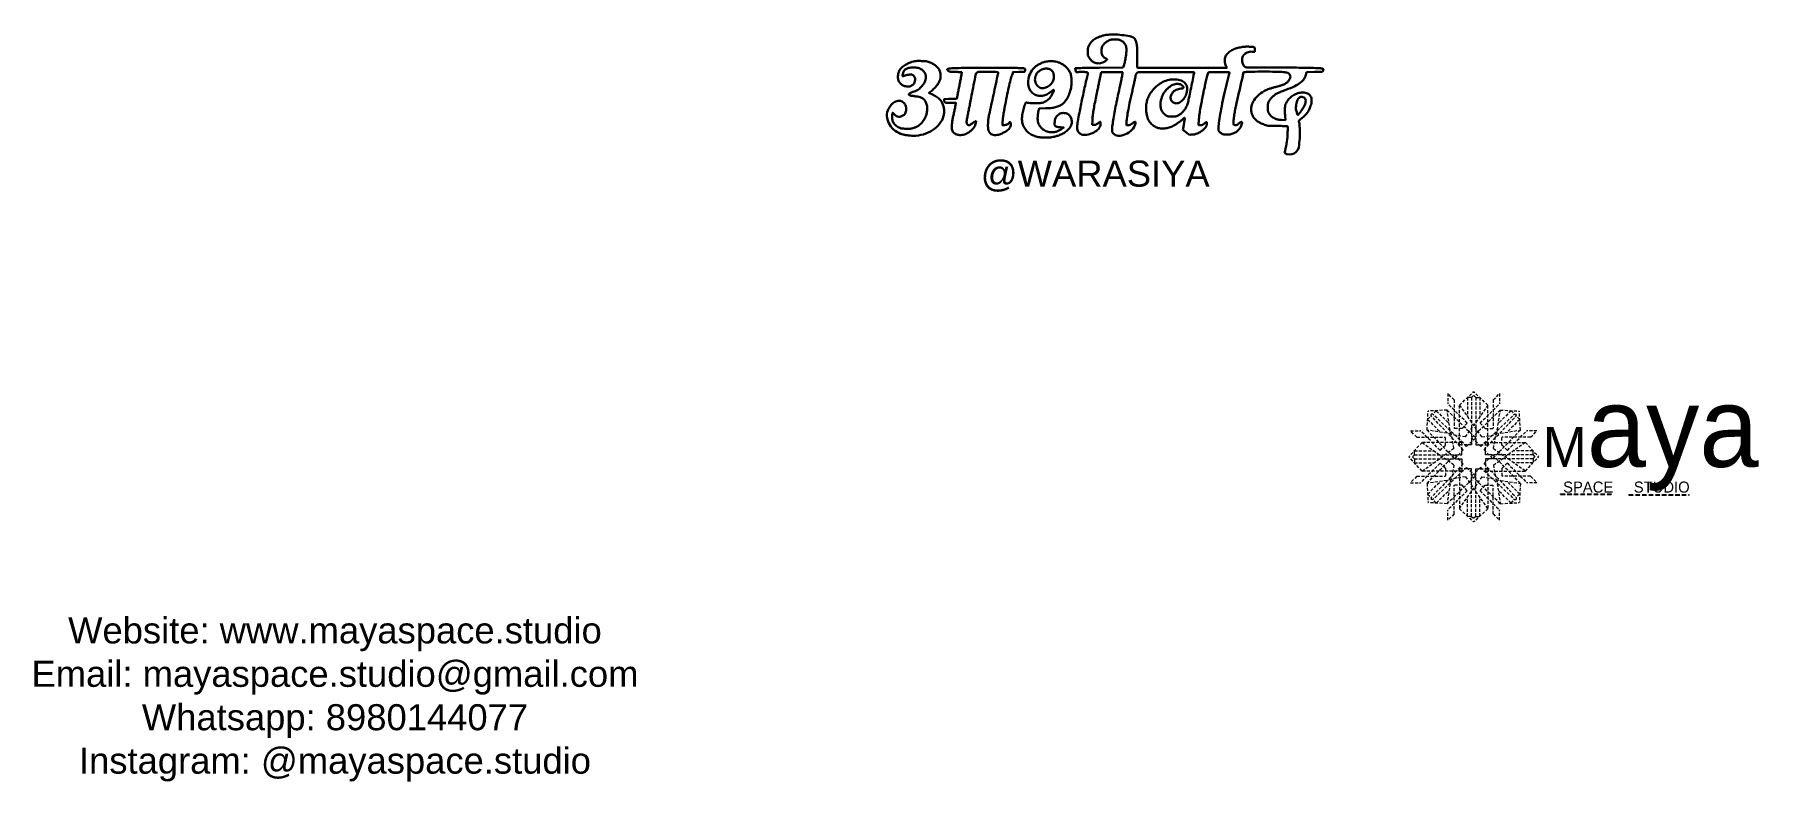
# Model space of a CAD drawing. Header units: millimetres. Extents: x 56222 to 3066687, y -650199 to -121287.
# Drawn here: x 135361 to 135559.6, y -184006.1 to -183920.1 of the extents above; entities that cross this region are included whole.
import ezdxf

# ---------------------------------------------------------------- set-up
doc = ezdxf.new("R2010")
doc.units = ezdxf.units.MM
doc.header["$MEASUREMENT"] = 0
doc.linetypes.add('DASHEDX2', pattern=[1.5, 1, -0.5])
doc.layers.add('Dimension', color=10, linetype='DASHEDX2', lineweight=20)
doc.layers.add('plot boundary', color=26, linetype='Continuous', lineweight=30)
doc.styles.get("Standard").update_dxf_attribs({"font": 'arial.ttf', "height": 6})

msp = doc.modelspace()

# ---------------------------------------------------------------- texts
at = {"layer": 'plot boundary', "lineweight": 30, "char_height": 3, "attachment_point": 1}
for s, insert in [('\\pxqc;{\\C25;\\c2648228;@WARASIYA}', (135399.389, -183934.587)), ('\\pxqc;{\\C25;\\c2648228;Website: www.mayaspace.studio\\PEmail: mayaspace.studio@gmail.com\\PWhatsapp: 8980144077\\PInstagram: @mayaspace.studio}', (135311.794, -183987.207))]:
    msp.add_mtext_dynamic_manual_height_columns(s, width=167.645, gutter_width=30, heights=[0], dxfattribs=dict(at, insert=insert))

# ---------------------------------------------------------------- blocks, each defined once
blk = doc.blocks.new('FSFSF')
at = {"color": 42, "lineweight": 5, "true_color": 0xe0ac11}
for p, q in [((28600.03, 143.51), (28600.03, 140.16)), ((28602.15, 141.41), (28600.03, 143.51)), ((28603.86, 139.69), (28608.58, 144.08)), ((28607.9, 142.22), (28606.58, 142.22)), ((28606.58, 142.22), (28606.58, 135.84)), ((28607.9, 142.22), (28608.58, 142.85)), ((28607.9, 142.22), (28607.9, 126.58)), ((28613.31, 139.69), (28608.58, 144.08)), ((28609.27, 142.22), (28608.59, 142.85)), ((28609.27, 142.22), (28609.27, 126.58)), ((28609.27, 142.22), (28610.59, 142.22)), ((28610.59, 142.22), (28610.59, 135.84)), ((28615.02, 141.41), (28617.14, 143.51)), ((28617.14, 143.51), (28617.14, 140.16)), ((28593.19, 131.45), (28593.54, 137.71)), ((28599.8, 138.06), (28593.54, 137.71)), ((28595.12, 136.69), (28594.53, 136.69)), ((28594.56, 136.12), (28594.56, 136.71)), ((28596.24, 137.86), (28595.12, 136.69)), ((28606.27, 126.08), (28595.12, 136.69)), ((28596.24, 137.86), (28600.47, 133.65)), ((28601.03, 130), (28599.8, 138.06)), ((28599.8, 138.05), (28608.58, 129.56)), ((28606.47, 133.76), (28600.03, 140.16)), ((28602.15, 141.41), (28602.15, 131.95)), ((28603.86, 126.58), (28603.86, 139.69)), ((28603.86, 139.69), (28608.58, 133.02)), ((28613.31, 139.69), (28608.59, 133.02)), ((28617.37, 138.05), (28608.59, 129.56)), ((28610.7, 133.76), (28617.14, 140.16)), ((28610.9, 126.08), (28622.05, 136.69)), ((28613.31, 126.58), (28613.31, 139.69)), ((28615.02, 141.41), (28615.02, 131.95)), ((28616.14, 130), (28617.37, 138.06)), ((28620.93, 137.86), (28616.7, 133.65)), ((28617.37, 138.06), (28623.63, 137.71)), ((28620.93, 137.86), (28622.05, 136.69)), ((28622.05, 136.69), (28622.64, 136.69)), ((28622.62, 136.12), (28622.62, 136.71)), ((28624, 131.45), (28623.65, 137.71)), ((28587.73, 131.22), (28591.08, 131.22)), ((28589.84, 129.1), (28587.73, 131.22)), ((28597.49, 124.78), (28591.08, 131.22)), ((28593.19, 131.45), (28601.69, 122.67)), ((28601.25, 130.22), (28593.19, 131.45)), ((28593.39, 135), (28594.56, 136.12)), ((28593.39, 135), (28597.6, 130.78)), ((28605.17, 124.98), (28594.56, 136.12)), ((28604.75, 131.95), (28602.15, 131.95)), ((28606.47, 133.76), (28604.75, 131.95)), ((28605.86, 129.18), (28608.58, 133.02)), ((28611.31, 129.18), (28608.59, 133.02)), ((28610.7, 133.76), (28612.42, 131.95)), ((28612.02, 124.98), (28622.62, 136.12)), ((28612.42, 131.95), (28615.02, 131.95)), ((28623.99, 131.45), (28615.5, 122.67)), ((28615.94, 130.22), (28624, 131.45)), ((28623.8, 135), (28619.59, 130.78)), ((28619.7, 124.78), (28626.1, 131.22)), ((28623.8, 135), (28622.62, 136.12)), ((28629.45, 131.22), (28626.1, 131.22)), ((28627.34, 129.1), (28629.45, 131.22)), ((28591.56, 127.39), (28587.17, 122.66)), ((28589.84, 129.1), (28599.29, 129.1)), ((28604.66, 127.39), (28591.56, 127.39)), ((28591.56, 127.39), (28598.23, 122.67)), ((28597.49, 124.78), (28599.29, 126.5)), ((28602.07, 125.39), (28598.23, 122.67)), ((28599.29, 126.5), (28599.29, 129.1)), ((28605.86, 129.18), (28601.03, 130)), ((28602.07, 125.39), (28601.25, 130.22)), ((28603.68, 126.54), (28603.68, 127.39)), ((28604.66, 126.54), (28603.68, 126.54)), ((28604.71, 127.57), (28603.86, 127.57)), ((28607.9, 126.58), (28603.86, 126.58)), ((28604.66, 123.35), (28604.66, 127.39)), ((28604.7, 126.58), (28604.71, 127.57)), ((28606.27, 126.08), (28608.58, 128.27)), ((28607.9, 128.92), (28608.58, 129.56)), ((28607.9, 128.92), (28608.58, 128.27)), ((28609.27, 128.92), (28608.59, 129.56)), ((28609.27, 128.92), (28608.59, 128.27)), ((28610.9, 126.08), (28608.59, 128.27)), ((28609.27, 126.58), (28613.31, 126.58)), ((28611.31, 129.18), (28616.14, 130)), ((28612.46, 126.58), (28612.46, 127.57)), ((28612.46, 127.57), (28613.31, 127.57)), ((28612.52, 123.35), (28612.52, 127.39)), ((28612.52, 127.39), (28625.63, 127.39)), ((28612.52, 126.54), (28613.51, 126.54)), ((28613.51, 126.54), (28613.51, 127.39)), ((28615.12, 125.39), (28615.94, 130.22)), ((28615.12, 125.39), (28618.96, 122.67)), ((28627.34, 129.1), (28617.89, 129.1)), ((28617.89, 126.5), (28617.89, 129.1)), ((28619.7, 124.78), (28617.89, 126.5)), ((28625.63, 127.39), (28618.96, 122.67)), ((28625.63, 127.39), (28630.02, 122.66)), ((28591.56, 117.94), (28587.17, 122.66)), ((28589.03, 123.35), (28588.4, 122.67)), ((28589.03, 121.98), (28588.4, 122.65)), ((28589.03, 123.35), (28589.03, 124.67)), ((28589.03, 124.67), (28595.4, 124.67)), ((28589.03, 123.35), (28604.66, 123.35)), ((28589.03, 121.98), (28604.66, 121.98)), ((28589.03, 121.98), (28589.03, 120.66)), ((28589.03, 120.66), (28595.4, 120.66)), ((28597.49, 120.54), (28591.08, 114.11)), ((28591.56, 117.94), (28598.23, 122.65)), ((28593.19, 113.88), (28601.69, 122.65)), ((28605.17, 120.35), (28594.56, 109.2)), ((28597.49, 120.54), (28599.29, 118.83)), ((28602.07, 119.94), (28598.23, 122.65)), ((28602.07, 119.94), (28601.25, 115.1)), ((28602.33, 123.35), (28601.69, 122.67)), ((28602.33, 121.98), (28601.69, 122.65)), ((28602.33, 123.35), (28602.97, 122.67)), ((28602.33, 121.98), (28602.97, 122.65)), ((28605.17, 124.98), (28602.97, 122.67)), ((28605.17, 120.35), (28602.97, 122.65)), ((28604.66, 121.98), (28604.66, 117.94)), ((28612.02, 124.98), (28614.21, 122.67)), ((28612.02, 120.35), (28614.21, 122.65)), ((28612.02, 120.35), (28622.62, 109.2)), ((28628.16, 123.35), (28612.52, 123.35)), ((28612.52, 121.98), (28612.52, 117.94)), ((28628.16, 121.98), (28612.52, 121.98)), ((28614.85, 123.35), (28614.21, 122.67)), ((28614.85, 121.98), (28614.21, 122.65)), ((28614.85, 123.35), (28615.5, 122.67)), ((28614.85, 121.98), (28615.5, 122.65)), ((28615.12, 119.94), (28618.96, 122.65)), ((28615.12, 119.94), (28615.94, 115.1)), ((28623.99, 113.88), (28615.5, 122.65)), ((28619.7, 120.54), (28617.89, 118.83)), ((28625.63, 117.94), (28618.96, 122.65)), ((28619.7, 120.54), (28626.1, 114.11)), ((28628.16, 124.67), (28621.78, 124.67)), ((28628.16, 120.66), (28621.78, 120.66)), ((28625.63, 117.94), (28630.02, 122.66)), ((28628.16, 123.35), (28628.16, 124.67)), ((28628.16, 123.35), (28628.78, 122.67)), ((28628.16, 121.98), (28628.78, 122.65)), ((28628.16, 121.98), (28628.16, 120.66)), ((28589.84, 116.23), (28587.73, 114.11)), ((28587.73, 114.11), (28591.08, 114.11)), ((28589.84, 116.23), (28599.29, 116.23)), ((28604.66, 117.94), (28591.56, 117.94)), ((28601.25, 115.1), (28593.19, 113.87)), ((28593.19, 113.87), (28593.54, 107.62)), ((28593.39, 110.32), (28597.6, 114.55)), ((28606.27, 119.15), (28595.12, 108.54)), ((28599.29, 118.83), (28599.29, 116.23)), ((28599.8, 107.17), (28608.58, 115.67)), ((28601.03, 115.23), (28599.8, 107.17)), ((28605.86, 116.05), (28601.03, 115.23)), ((28604.66, 118.78), (28603.68, 118.78)), ((28603.68, 118.78), (28603.68, 117.94)), ((28607.9, 118.65), (28603.86, 118.65)), ((28603.86, 118.65), (28603.86, 105.54)), ((28604.71, 117.66), (28603.86, 117.66)), ((28604.7, 118.65), (28604.71, 117.66)), ((28605.86, 116.05), (28608.58, 112.21)), ((28606.27, 119.15), (28608.58, 116.96)), ((28607.9, 103.01), (28607.9, 118.65)), ((28607.9, 116.31), (28608.58, 116.96)), ((28607.9, 116.31), (28608.58, 115.67)), ((28610.9, 119.15), (28608.59, 116.96)), ((28609.27, 116.31), (28608.59, 116.96)), ((28609.27, 116.31), (28608.59, 115.67)), ((28611.31, 116.05), (28608.59, 112.21)), ((28617.37, 107.17), (28608.59, 115.67)), ((28609.27, 118.65), (28613.31, 118.65)), ((28609.27, 103.01), (28609.27, 118.65)), ((28610.9, 119.15), (28622.05, 108.54)), ((28611.31, 116.05), (28616.14, 115.23)), ((28612.46, 118.65), (28612.46, 117.66)), ((28612.46, 117.66), (28613.31, 117.66)), ((28612.52, 118.78), (28613.51, 118.78)), ((28612.52, 117.94), (28625.63, 117.94)), ((28613.31, 118.65), (28613.31, 105.54)), ((28613.51, 118.78), (28613.51, 117.94)), ((28615.94, 115.1), (28624, 113.87)), ((28616.14, 115.23), (28617.37, 107.17)), ((28617.89, 118.83), (28617.89, 116.23)), ((28627.34, 116.23), (28617.89, 116.23)), ((28623.8, 110.32), (28619.59, 114.55)), ((28624, 113.87), (28623.65, 107.62)), ((28629.45, 114.11), (28626.1, 114.11)), ((28627.34, 116.23), (28629.45, 114.11)), ((28593.39, 110.32), (28594.56, 109.2)), ((28595.12, 108.54), (28594.53, 108.54)), ((28594.56, 109.2), (28594.56, 108.61)), ((28596.24, 107.37), (28595.12, 108.54)), ((28596.24, 107.37), (28600.47, 111.58)), ((28606.47, 111.47), (28600.03, 105.07)), ((28602.15, 103.82), (28602.15, 113.27)), ((28604.75, 113.27), (28602.15, 113.27)), ((28603.86, 105.54), (28608.58, 112.21)), ((28606.47, 111.47), (28604.75, 113.27)), ((28606.58, 103.01), (28606.58, 109.38)), ((28613.31, 105.54), (28608.59, 112.21)), ((28610.59, 103.01), (28610.59, 109.38)), ((28610.7, 111.47), (28612.42, 113.27)), ((28610.7, 111.47), (28617.14, 105.07)), ((28612.42, 113.27), (28615.02, 113.27)), ((28615.02, 103.82), (28615.02, 113.27)), ((28620.93, 107.37), (28616.7, 111.58)), ((28620.93, 107.37), (28622.05, 108.54)), ((28622.05, 108.54), (28622.64, 108.54)), ((28623.8, 110.32), (28622.62, 109.2)), ((28622.62, 109.2), (28622.62, 108.61)), ((28599.8, 107.17), (28593.54, 107.52)), ((28600.03, 101.71), (28600.03, 105.07)), ((28602.15, 103.82), (28600.03, 101.71)), ((28603.86, 105.54), (28608.58, 101.15)), ((28607.9, 103.01), (28606.58, 103.01)), ((28607.9, 103.01), (28608.58, 102.38)), ((28613.31, 105.54), (28608.58, 101.15)), ((28609.27, 103.01), (28608.59, 102.38)), ((28609.27, 103.01), (28610.59, 103.01)), ((28615.02, 103.82), (28617.14, 101.71)), ((28617.14, 101.71), (28617.14, 105.07)), ((28617.37, 107.17), (28623.63, 107.52))]:
    blk.add_line(p, q, dxfattribs=at)
blk = doc.blocks.new('hgwg')
at = {"layer": 'Dimension', "true_color": 0xd39e00}
h = blk.add_hatch(color=42, dxfattribs=at)
h.dxf.hatch_style = 1
h.paths.add_polyline_path([(27505.71, 45.05), (27494.27, 45.05), (27494.27, 44.9), (27505.71, 44.9)])
h = blk.add_hatch(color=42, dxfattribs=at)
h.dxf.hatch_style = 1
h.paths.add_polyline_path([(27523.3, 44.9), (27509.68, 44.9), (27509.68, 44.75), (27523.3, 44.75)])
at = {"layer": 'Dimension', "color": 42, "true_color": 0xd39e00}
for p, q in [((27494.27, 45.05), (27505.71, 45.05)), ((27494.27, 44.9), (27494.27, 45.05)), ((27494.27, 44.9), (27505.71, 44.9)), ((27505.71, 45.05), (27505.71, 44.9)), ((27509.68, 44.9), (27523.3, 44.9)), ((27509.68, 44.9), (27509.68, 44.75)), ((27509.68, 44.75), (27523.3, 44.75)), ((27523.3, 44.75), (27523.3, 44.9))]:
    blk.add_line(p, q, dxfattribs=at)
at = {"layer": 'Dimension', "color": 42, "true_color": 0xd39e00, "attachment_point": 1}
for s, width, insert, char_height in [('{\\fCinzel|b0|i0|c0|p2;\\H1.5x;M\\fAmsterdam One|b0|i0|c0|p2;\\H2x;aya}', 85.3277, (27490.17, 69.17), 6), ('{\\fCinzel|b0|i0|c0|p0;SPACE     STUDIO}', 66.129, (27494.83, 47.86), 2.5)]:
    blk.add_mtext_dynamic_manual_height_columns(s, width=width, gutter_width=30, heights=[0], dxfattribs=dict(at, insert=insert, char_height=char_height))

# ---------------------------------------------------------------- linework, layer by layer
at = {"color": 25, "lineweight": 30, "true_color": 0xa46828, "transparency": 33554687}
for p, q in [((135501.345, -183922.039), (135501.601, -183922.066)), ((135501.601, -183922.066), (135501.601, -183921.804)), ((135486.439, -183923.871), (135483.693, -183923.893)), ((135486.518, -183923.626), (135486.439, -183923.871)), ((135498.399, -183923.893), (135493.309, -183923.894)), ((135498.278, -183923.687), (135498.399, -183923.893)), ((135483.663, -183925.529), (135483.896, -183924.383)), ((135483.896, -183924.383), (135485.152, -183924.383)), ((135485.152, -183924.383), (135486.407, -183924.383)), ((135486.407, -183924.383), (135486.369, -183924.55)), ((135488.002, -183924.512), (135488.116, -183924.405)), ((135488.116, -183924.405), (135491.363, -183924.391)), ((135496.214, -183924.492), (135496.256, -183924.383)), ((135496.256, -183924.383), (135497.484, -183924.383)), ((135507.524, -183924.573), (135507.571, -183924.385)), ((135507.571, -183924.385), (135508.489, -183924.373)), ((135508.489, -183924.373), (135509.408, -183924.36)), ((135509.408, -183924.36), (135509.465, -183924.196)), ((135482.876, -183930.461), (135482.882, -183929.994)), ((135505.13, -183929.918), (135504.658, -183929.894)), ((135505.091, -183929.455), (135505.13, -183929.918)), ((135483.069, -183930.475), (135482.876, -183930.461)), ((135486.817, -183930.54), (135486.818, -183930.278)), ((135487.017, -183930.517), (135486.817, -183930.54)), ((135502.711, -183930.45), (135503.138, -183930.595)), ((135503.138, -183930.595), (135504.206, -183930.598))]:
    msp.add_line(p, q, dxfattribs=at)
at = {"color": 25, "linetype": 'Continuous', "lineweight": 30, "true_color": 0xa46828, "transparency": 33554687}
msp.add_line((135494.124, -183931.642), (135493.319, -183931.045), dxfattribs=at)
at = {"color": 25, "lineweight": 30, "true_color": 0xa46828, "transparency": 33554687}
for points in [[(135462.418, -183923.137, 0.043859), (135461.779, -183923.331, 0.051703), (135461.22, -183923.626, 0.058426), (135460.799, -183923.985, 0.108122), (135460.571, -183924.371, 0.061138), (135460.477, -183924.85, 0.087182), (135460.52, -183925.28, 0.097584), (135460.7, -183925.635, 0.097339), (135461.001, -183925.895, 0.067265), (135461.335, -183926.03, 0.079761), (135461.674, -183926.061, 0.085565), (135461.986, -183925.985, 0.093625), (135462.244, -183925.81, 0.09954), (135462.399, -183925.578, 0.090008), (135462.46, -183925.296, 0.093227), (135462.417, -183925.019, 0.117473), (135462.276, -183924.801, 0.033862), (135462.191, -183924.73, 0.084561), (135462.118, -183924.694, 0.064706), (135462.027, -183924.679, 0.013953), (135461.866, -183924.679, 0.025158), (135461.742, -183924.688, 0.014872), (135461.595, -183924.711, 0.01486), (135461.449, -183924.743, 0.0246), (135461.328, -183924.779, -0.003451), (135461.225, -183924.815, -0.004949), (135461.133, -183924.845, -0.00275), (135461.055, -183924.869, -0.074457), (135461.034, -183924.873, -0.459081), (135461.006, -183924.84, -0.012844), (135461.043, -183924.632, -0.021077), (135461.095, -183924.421, -0.060928), (135461.155, -183924.284, -0.054786), (135461.253, -183924.152, -0.061963), (135461.374, -183924.05, -0.054751), (135461.529, -183923.972, -0.03118), (135461.73, -183923.911, -0.056056), (135462.285, -183923.845, -0.070213), (135462.798, -183923.914, -0.077708), (135463.23, -183924.111, -0.093936), (135463.549, -183924.421, -0.02658), (135463.624, -183924.541, -0.064741), (135463.662, -183924.637, -0.050576), (135463.679, -183924.754, -0.011398), (135463.684, -183924.954, -0.046606), (135463.655, -183925.259, -0.060288), (135463.571, -183925.526, -0.052632), (135463.414, -183925.791, -0.026075), (135463.165, -183926.093, -0.027437), (135462.95, -183926.304, -0.042828), (135462.74, -183926.458, -0.042386), (135462.506, -183926.575, -0.026197), (135462.214, -183926.674, 0.014133), (135462.036, -183926.73, 0.044136), (135461.921, -183926.781, 0.058237), (135461.835, -183926.842, 0.041864), (135461.755, -183926.929, 0.30681), (135461.75, -183927.003, 0.176401), (135461.822, -183927.063, 0.048098), (135462.019, -183927.114, 0.00717), (135462.426, -183927.17, -0.018926), (135462.872, -183927.243, -0.050436), (135463.179, -183927.339, -0.069076), (135463.401, -183927.472, -0.07274), (135463.575, -183927.659, -0.033129), (135463.706, -183927.879, -0.048378), (135463.788, -183928.09, -0.045211), (135463.832, -183928.323, -0.024673), (135463.846, -183928.613, -0.037807), (135463.815, -183929.008, -0.04546), (135463.725, -183929.369, -0.0426), (135463.565, -183929.727, -0.027569), (135463.324, -183930.111, -0.042948), (135463.13, -183930.34, -0.044307), (135462.901, -183930.53, -0.041243), (135462.628, -183930.688, -0.029322), (135462.3, -183930.82, -0.015626), (135462.085, -183930.885, -0.036943), (135461.921, -183930.916, -0.029232), (135461.732, -183930.926, -0.006805), (135461.414, -183930.921, -0.006686), (135461.11, -183930.908, -0.02776), (135460.928, -183930.887, -0.039999), (135460.784, -183930.85, -0.026859), (135460.626, -183930.787, -0.040269), (135460.384, -183930.65, -0.040465), (135460.168, -183930.476, -0.043055), (135459.997, -183930.283, -0.068172), (135459.89, -183930.09, -0.054768), (135459.84, -183929.9, -0.024569), (135459.814, -183929.642, -0.02458), (135459.813, -183929.382, -0.054016), (135459.844, -183929.187), (135459.875, -183929.07), (135460.088, -183929.283, 0.068653), (135460.323, -183929.461, 0.106359), (135460.565, -183929.535, 0.101607), (135460.824, -183929.505, 0.058442), (135461.11, -183929.372, 0.170597), (135461.368, -183929.055, 0.108981), (135461.429, -183928.579, 0.103306), (135461.283, -183928.1, 0.139196), (135460.966, -183927.779, 0.147793), (135460.567, -183927.689, 0.106555), (135460.126, -183927.818, 0.088008), (135459.709, -183928.15, 0.066598), (135459.383, -183928.637, 0.124081), (135459.212, -183929.435, 0.105755), (135459.423, -183930.273, 0.09794), (135459.98, -183931.001, 0.090873), (135460.787, -183931.486, 0.032504), (135461.091, -183931.578, 0.01622), (135461.486, -183931.657, 0.016134), (135461.896, -183931.712, 0.025161), (135462.253, -183931.73, 0.071796), (135463.417, -183931.562, 0.073599), (135464.475, -183931.072, 0.078778), (135465.287, -183930.334, 0.104266), (135465.737, -183929.445, 0.055236), (135465.8, -183929.024, 0.046685), (135465.776, -183928.574, 0.047071), (135465.669, -183928.141, 0.058882), (135465.488, -183927.768, 0.036352), (135465.327, -183927.554, 0.047393), (135465.15, -183927.385, 0.037017), (135464.911, -183927.224, 0.013161), (135464.547, -183927.03), (135464.058, -183926.784), (135464.272, -183926.616, 0.028344), (135464.643, -183926.286, 0.032402), (135464.958, -183925.93, 0.035321), (135465.196, -183925.573, 0.058735), (135465.337, -183925.24, 0.047802), (135465.386, -183924.979, 0.039089), (135465.39, -183924.695, 0.039841), (135465.35, -183924.421, 0.057335), (135465.269, -183924.19, 0.067542), (135465.066, -183923.886, 0.047975), (135464.767, -183923.606, 0.044742), (135464.396, -183923.369, 0.041075), (135463.977, -183923.195, 0.058829), (135463.715, -183923.143, 0.010363), (135463.213, -183923.114, 0.010873), (135462.708, -183923.106, 0.050188)], [(135466.712, -183923.942, 0.005281), (135466.397, -183923.978, 0.039592), (135466.25, -183924.008, 0.115186), (135466.181, -183924.047, 0.261565), (135466.163, -183924.101, 0.096887), (135466.177, -183924.135, 0.030148), (135466.21, -183924.179, 0.028873), (135466.254, -183924.226, 0.028165), (135466.303, -183924.267, 0.076557), (135466.401, -183924.319, 0.051871), (135466.523, -183924.348, 0.023906), (135466.722, -183924.364, 0.003249), (135467.138, -183924.375, -0.003958), (135467.473, -183924.384, -0.01462), (135467.684, -183924.398, -0.014108), (135467.824, -183924.415, -0.370719), (135467.847, -183924.442, -0.04678), (135467.844, -183924.483, -0.000212), (135467.762, -183924.911, -0.001011), (135467.669, -183925.397, -0.000638), (135467.558, -183925.964, 0.000126), (135467.447, -183926.528, 0.000208), (135467.354, -183927.005, 0.00001), (135467.27, -183927.435, 0.045256), (135467.269, -183927.444, -0.394034), (135467.264, -183927.449, -0.002203), (135467.2, -183927.452, -0.007425), (135467.124, -183927.455, -0.004463), (135467.035, -183927.456, 0.007501), (135466.912, -183927.457, 0.002168), (135466.722, -183927.464, 0.00218), (135466.509, -183927.474, 0.002324), (135466.3, -183927.485), (135465.799, -183927.513), (135465.799, -183927.64, 0.061305), (135465.806, -183927.696, 0.039097), (135465.826, -183927.757, 0.038892), (135465.857, -183927.815, 0.057234), (135465.892, -183927.86, 0.089896), (135465.967, -183927.912, 0.077817), (135466.058, -183927.937, 0.032246), (135466.211, -183927.945, 0.003539), (135466.56, -183927.938), (135467.135, -183927.923), (135467.135, -183928.04, -0.045516), (135467.122, -183928.187, -0.004715), (135467.056, -183928.527, -0.005331), (135466.963, -183928.959, -0.002996), (135466.841, -183929.481, 0.022364), (135466.756, -183929.926, 0.018953), (135466.705, -183930.402, 0.01804), (135466.691, -183930.828, 0.079074), (135466.731, -183931.076, 0.145773), (135466.963, -183931.408, 0.110426), (135467.365, -183931.604, 0.093412), (135467.873, -183931.628, 0.074691), (135468.4, -183931.472, 0.04479), (135468.669, -183931.315, 0.031285), (135468.943, -183931.093, 0.031776), (135469.178, -183930.849, 0.06285), (135469.324, -183930.624, 0.035435), (135469.39, -183930.461, 0.021298), (135469.445, -183930.259, 0.012776), (135469.483, -183930.068, 0.465805), (135469.458, -183930.038, 0.141402), (135469.441, -183930.043, 0.001732), (135469.349, -183930.102, 0.004982), (135469.242, -183930.171, 0.003219), (135469.12, -183930.254, -0.017726), (135468.814, -183930.449, -0.106728), (135468.636, -183930.507, -0.223383), (135468.517, -183930.466, -0.108876), (135468.426, -183930.328, -0.085126), (135468.398, -183930.184, -0.034252), (135468.407, -183929.984, -0.019226), (135468.454, -183929.68, -0.00397), (135468.561, -183929.147, 0.001623), (135468.667, -183928.632, 0.001352), (135468.776, -183928.083, 0.000894), (135468.918, -183927.355, 0.000245), (135469.139, -183926.208, -0.001007), (135469.388, -183924.924, -0.031189), (135469.47, -183924.61, -0.143303), (135469.57, -183924.465, -0.112977), (135469.741, -183924.38, -0.060171), (135469.947, -183924.357, -0.001347), (135470.944, -183924.367, -0.000346), (135472.005, -183924.381, -0.410096), (135472.033, -183924.409, -0.051959), (135472.023, -183924.509, -0.000158), (135471.757, -183925.767, -0.001051), (135471.49, -183927.02, -0.001364), (135471.239, -183928.168, 0.001092), (135470.993, -183929.292, 0.012132), (135470.906, -183929.744, 0.025994), (135470.869, -183930.069, 0.015081), (135470.857, -183930.461, 0.005931), (135470.86, -183930.767, 0.028653), (135470.874, -183930.941, 0.045409), (135470.905, -183931.071, 0.033929), (135470.96, -183931.208, 0.074629), (135471.122, -183931.443, 0.099794), (135471.333, -183931.593, 0.092337), (135471.598, -183931.657, 0.055712), (135471.922, -183931.637, 0.048625), (135472.195, -183931.562, 0.017793), (135472.564, -183931.406, 0.017838), (135472.922, -183931.223, 0.047329), (135473.159, -183931.061, 0.06723), (135473.348, -183930.854, 0.073472), (135473.468, -183930.61, 0.08506), (135473.502, -183930.375, 0.152206), (135473.44, -183930.191, 0.022157), (135473.414, -183930.16, 0.040498), (135473.391, -183930.137, 0.05623), (135473.372, -183930.125, 0.378615), (135473.362, -183930.127, 0.014279), (135473.353, -183930.141, 0.002026), (135473.337, -183930.169, 0.002306), (135473.318, -183930.203, 0.001963), (135473.298, -183930.238, -0.096243), (135473.219, -183930.332, -0.059446), (135473.097, -183930.41, -0.052443), (135472.942, -183930.464, -0.042063), (135472.768, -183930.491), (135472.545, -183930.506), (135472.531, -183930.311, -0.045878), (135472.536, -183930.09, -0.004555), (135472.6, -183929.564, -0.006228), (135472.682, -183928.991, -0.008597), (135472.771, -183928.48, -0.003133), (135473.025, -183927.195, -0.005408), (135473.255, -183926.131, -0.006255), (135473.458, -183925.287, -0.019658), (135473.623, -183924.729), (135473.74, -183924.385), (135474.41, -183924.373), (135475.08, -183924.36), (135475.122, -183924.214, 0.026527), (135475.137, -183924.152, 0.041074), (135475.142, -183924.097, 0.049469), (135475.138, -183924.053, 0.153807), (135475.124, -183924.028, 0.180919), (135474.948, -183923.951, 0.006511), (135474.201, -183923.919, 0.006654), (135473.018, -183923.9, 0.00109), (135470.728, -183923.899, 0.000927), (135469.3, -183923.904, 0.001343), (135468.038, -183923.914, 0.000676), (135466.968, -183923.927, 0.022554)], [(135477.451, -183923.202, 0.042066), (135477.121, -183923.304, 0.028451), (135476.765, -183923.471, 0.028592), (135476.434, -183923.677, 0.04545), (135476.179, -183923.892, 0.085958), (135475.699, -183924.585, 0.088204), (135475.485, -183925.392, 0.095794), (135475.569, -183926.168, 0.125753), (135475.94, -183926.773, 0.051514), (135476.16, -183926.946, 0.057982), (135476.402, -183927.063, 0.055896), (135476.673, -183927.124, 0.042862), (135476.976, -183927.132, 0.03307), (135477.273, -183927.094, 0.052013), (135477.519, -183927.019, 0.044678), (135477.768, -183926.885, 0.017998), (135478.084, -183926.662, -0.002538), (135478.323, -183926.481, -0.052935), (135478.4, -183926.436, -0.466483), (135478.427, -183926.449, -0.121616), (135478.428, -183926.504, -0.049567), (135478.352, -183926.726, -0.020004), (135478.208, -183927.012, -0.020088), (135478.04, -183927.288, -0.045924), (135477.888, -183927.477, -0.042921), (135477.703, -183927.636, -0.037321), (135477.486, -183927.771, -0.035825), (135477.241, -183927.876, -0.032691), (135476.977, -183927.95, -0.048217), (135476.721, -183927.977, -0.007772), (135476.22, -183927.976, -0.008946), (135475.71, -183927.957, -0.027736), (135475.368, -183927.919, 0.027884), (135475.269, -183927.908, 0.167718), (135475.219, -183927.922, 0.130946), (135475.183, -183927.966, 0.014573), (135475.13, -183928.086, 0.029836), (135474.929, -183928.69, 0.032323), (135474.808, -183929.299, 0.035019), (135474.773, -183929.855, 0.066313), (135474.835, -183930.3, 0.063528), (135475.053, -183930.816, 0.07021), (135475.388, -183931.242, 0.066937), (135475.842, -183931.573, 0.05063), (135476.412, -183931.812, 0.018005), (135476.634, -183931.87, 0.028162), (135476.829, -183931.903, 0.02068), (135477.066, -183931.919, 0.005467), (135477.444, -183931.926, 0.00951), (135477.893, -183931.919, 0.026936), (135478.206, -183931.892, 0.028787), (135478.502, -183931.833, 0.012202), (135478.891, -183931.721, 0.03773), (135479.369, -183931.53, 0.041356), (135479.798, -183931.274, 0.04468), (135480.146, -183930.976, 0.068282), (135480.382, -183930.656, 0.08771), (135480.504, -183930.293, 0.083041), (135480.497, -183929.903, 0.084457), (135480.365, -183929.543, 0.095422), (135480.125, -183929.263, 0.087392), (135479.935, -183929.16, 0.055512), (135479.687, -183929.107, 0.0534), (135479.423, -183929.109, 0.063038), (135479.179, -183929.168, 0.071252), (135479.001, -183929.267, 0.043546), (135478.821, -183929.429, 0.043523), (135478.673, -183929.621, 0.070694), (135478.587, -183929.807, 0.047434), (135478.552, -183929.982, 0.019265), (135478.537, -183930.224, 0.014748), (135478.538, -183930.46, 0.139442), (135478.569, -183930.555, 0.11772), (135478.648, -183930.628, 0.054047), (135478.778, -183930.684, 0.039981), (135478.96, -183930.724, 0.018433), (135479.202, -183930.749), (135479.58, -183930.773), (135479.345, -183930.945, -0.026206), (135479.232, -183931.019, -0.013846), (135479.085, -183931.099, -0.013741), (135478.93, -183931.173, -0.020624), (135478.79, -183931.228, -0.015797), (135478.607, -183931.286, -0.034263), (135478.462, -183931.315, -0.033035), (135478.312, -183931.326, -0.013713), (135478.108, -183931.321, -0.038548), (135477.796, -183931.28, -0.052772), (135477.527, -183931.193, -0.051707), (135477.278, -183931.05, -0.035081), (135477.026, -183930.841, -0.039579), (135476.81, -183930.598, -0.06474), (135476.674, -183930.359, -0.063026), (135476.601, -183930.089, -0.035471), (135476.578, -183929.749, -0.015147), (135476.584, -183929.568, -0.009201), (135476.602, -183929.354, -0.009216), (135476.627, -183929.143, -0.016041), (135476.657, -183928.969), (135476.735, -183928.591), (135477.512, -183928.564, 0.018476), (135478.232, -183928.512, 0.043763), (135478.758, -183928.407, 0.055696), (135479.175, -183928.233, 0.053906), (135479.549, -183927.97, 0.076309), (135479.924, -183927.521, 0.046136), (135480.227, -183926.898, 0.043693), (135480.427, -183926.183, 0.046662), (135480.494, -183925.46, 0.035961), (135480.457, -183924.96, 0.053102), (135480.348, -183924.534, 0.056896), (135480.159, -183924.163, 0.050254), (135479.884, -183923.827, 0.045503), (135479.632, -183923.617, 0.030799), (135479.311, -183923.424, 0.030764), (135478.968, -183923.271, 0.044809), (135478.649, -183923.184, 0.029376), (135478.37, -183923.15, 0.01901), (135478.045, -183923.143, 0.019059), (135477.722, -183923.16, 0.030935)], [(135477.944, -183924.05, -0.070621), (135478.171, -183924.186, -0.090328), (135478.33, -183924.369, -0.083564), (135478.422, -183924.609, -0.051762), (135478.451, -183924.91, -0.093711), (135478.36, -183925.372, -0.086531), (135478.105, -183925.784, -0.086075), (135477.724, -183926.088, -0.091361), (135477.271, -183926.237, -0.169911), (135476.744, -183926.13, -0.154231), (135476.373, -183925.713, -0.13549), (135476.28, -183925.112, -0.123842), (135476.503, -183924.525, -0.092761), (135476.782, -183924.252, -0.068297), (135477.171, -183924.061, -0.069829), (135477.588, -183923.986, -0.109211)], [(135507.23, -183927.32, -0.165578), (135507.392, -183927.454, -0.126809), (135507.46, -183927.675, -0.086433), (135507.422, -183927.975, -0.042244), (135507.278, -183928.334, -0.030353), (135507.128, -183928.591, -0.010828), (135506.885, -183928.939, -0.004165), (135506.623, -183929.29, -0.234744), (135506.552, -183929.326, -0.321391), (135506.524, -183929.305, -0.004802), (135506.457, -183929.102, -0.012477), (135506.393, -183928.884, -0.014928), (135506.345, -183928.675, -0.067594), (135506.331, -183928.448, -0.024239), (135506.37, -183928.126, -0.024499), (135506.441, -183927.805, -0.057984), (135506.532, -183927.579, -0.055252), (135506.669, -183927.382, -0.124944), (135506.818, -183927.279, -0.124914), (135506.998, -183927.26, -0.055211)]]:
    msp.add_lwpolyline(points, format="xyb", close=True, dxfattribs=at)
for centre, radius, start, end in [((135484.877, -183922.866), 2.782, 98.21448, 104.48245), ((135485.223, -183925.266), 5.207, 89.1273, 98.21446), ((135485.138, -183930.905), 10.847, 83.87876, 89.12728), ((135485.07, -183931.531), 11.475, 79.25697, 83.87874), ((135487.947, -183922.044), 5.605, 177.57808, 180), ((135488.519, -183922.044), 6.177, 179.99997, 182.18631), ((135483.265, -183921.846), 0.919, 168.35522, 177.57807), ((135483.093, -183921.81), 0.743, 157.74725, 168.3552), ((135484.993, -183922.588), 2.796, 153.78901, 157.74729), ((135484.279, -183922.236), 2, 145.44222, 153.78905), ((135484.284, -183922.24), 2.007, 137.11535, 145.44227), ((135484.255, -183922.213), 1.967, 128.70449, 137.1154), ((135484.161, -183922.096), 1.816, 119.77569, 128.7045), ((135484.342, -183922.411), 2.18, 112.35689, 119.7757), ((135485.442, -183925.087), 5.073, 108.4108, 112.35694), ((135485.48, -183925.2), 5.193, 104.48237, 108.41087), ((135485.137, -183921.914), 1.207, 166.72435, 185.18125), ((135485.852, -183921.849), 1.925, 185.18124, 193.35731), ((135485.018, -183921.886), 1.085, 146.73356, 166.72431), ((135485.145, -183921.969), 1.237, 128.17799, 146.73349), ((135485.564, -183922.501), 1.914, 114.80083, 128.17793), ((135485.918, -183923.269), 2.76, 110.75198, 114.80077), ((135485.242, -183921.485), 0.852, 101.0315, 110.75197), ((135485.286, -183921.711), 1.082, 92.71447, 101.03154), ((135485.524, -183926.726), 6.103, 90.4023, 92.71445), ((135485.53, -183927.585), 6.962, 88.33689, 90.40223), ((135485.705, -183921.558), 0.933, 79.24607, 88.33689), ((135485.756, -183921.291), 0.661, 67.82006, 79.24613), ((135485.154, -183922.767), 2.254, 63.23885, 67.82007), ((135485.579, -183921.925), 1.312, 42.10715, 63.23894), ((135485.861, -183921.67), 0.932, 14.80724, 42.10716), ((135479.348, -183921.421), 7.485, 349.4776, 355.71625), ((135485.158, -183921.856), 1.659, 355.71625, 14.80716), ((135487.006, -183921.327), 1.09, 53.25474, 79.25687), ((135487.292, -183920.944), 0.612, 21.38077, 53.25471), ((135485.796, -183921.53), 2.219, 9.14894, 21.38074), ((135482.875, -183922), 5.178, 1.46364, 9.14894), ((135461.676, -183922.542), 26.384, 359.16463, 1.46372), ((135500.248, -183924.016), 2.508, 127.10459, 133.72957), ((135499.936, -183923.602), 1.989, 119.22266, 127.10459), ((135500.143, -183923.972), 2.413, 108.14427, 119.22259), ((135500.78, -183925.917), 4.459, 101.14833, 108.14426), ((135500.831, -183926.177), 4.724, 94.31085, 101.14833), ((135500.743, -183925.007), 3.551, 85.84225, 94.31084), ((135501.214, -183923.278), 1.245, 99.1594, 114.35165), ((135499.522, -183941.8), 20.388, 84.67108, 85.8422), ((135501.216, -183923.29), 1.258, 84.08311, 99.15945), ((135501.388, -183921.797), 0.299, 60.59764, 84.67103), ((135501.482, -183921.63), 0.106, 8.33074, 60.59761), ((135500.291, -183921.804), 1.31, 359.99998, 8.33078), ((135480.957, -183923.982), 0.0544, 135.0338, 190.85274), ((135485.319, -183923.145), 4.496, 190.85275, 193.24007), ((135480.947, -183923.971), 0.0396, 91.06949, 135.03387), ((135507.779, -185361.196), 1437.515, 91.037686, 91.069543), ((135484.346, -184067.528), 143.635, 90.6815, 91.03765), ((135483.201, -183922.247), 0.855, 182.1863, 191.59105), ((135482.934, -183922.302), 0.583, 191.59102, 203.68683), ((135484.015, -183921.827), 1.763, 203.68681, 208.98573), ((135483.808, -183921.942), 1.527, 208.98566, 228.28116), ((135485.953, -184202.674), 278.79, 90.4646, 90.6814), ((135483.597, -183922.179), 1.209, 228.2811, 251.25984), ((135483.584, -183922.218), 1.168, 251.25978, 274.70445), ((135483.568, -183922.023), 1.364, 274.70437, 295.57503), ((135484.814, -183922.095), 0.858, 193.35728, 208.30971), ((135484.626, -183922.197), 0.645, 208.30962, 225.94908), ((135483.097, -183921.039), 2.454, 295.57503, 300.33219), ((135484.655, -183922.167), 0.687, 225.94899, 242.78241), ((135483.719, -183922.102), 1.223, 300.33221, 308.34348), ((135483.143, -183925.107), 2.62, 60.74296, 62.7824), ((135483.545, -183924.39), 1.798, 58.03822, 60.74291), ((135483.996, -183922.452), 0.777, 308.34347, 317.59309), ((135483.487, -183924.483), 1.907, 55.92317, 58.03825), ((135484.519, -183922.957), 0.0657, 31.71747, 55.92322), ((135484.537, -183922.946), 0.0443, 317.59306, 31.71746), ((135484.686, -183923.034), 1.925, 342.09916, 346.19698), ((135475.141, -183920.689), 11.754, 346.19697, 347.27252), ((135473.726, -183920.369), 13.205, 347.27246, 348.36337), ((135474.086, -183920.444), 12.837, 348.36336, 349.47764), ((135490.587, -183923.616), 2.538, 179.43858, 184.28347), ((135626.97, -183924.952), 138.928, 179.1647, 179.43857), ((135488.297, -183923.787), 0.242, 184.28336, 206.61211), ((135488.12, -183923.876), 0.0437, 206.61208, 285.0731), ((135488.205, -183924.194), 0.286, 90.29029, 105.07315), ((135511.726, -188564.703), 4640.855, 90.272066, 90.290401), ((135492.446, -184504.535), 580.64, 90.10796, 90.272055), ((135493.442, -185033.673), 1109.779, 90.006841, 90.107911), ((135499.703, -183923.043), 1.577, 172.22121, 183.26889), ((135499.741, -183923.04), 1.615, 183.2688, 194.21313), ((135498.951, -183922.94), 0.818, 154.16878, 172.22123), ((135499.106, -183923.201), 0.96, 194.21315, 210.37192), ((135499.032, -183922.979), 0.908, 140.59231, 154.1688), ((135500.08, -183923.84), 2.264, 133.72949, 140.59239), ((135501.41, -183922.973), 1.28, 173.55875, 189.48581), ((135500.844, -183922.909), 0.71, 148.8119, 173.55873), ((135501.442, -183922.968), 1.312, 189.48576, 205.22807), ((135501.027, -183923.02), 0.924, 130.1218, 148.81185), ((135500.984, -183923.183), 0.806, 205.22807, 227.89616), ((135501.178, -183923.2), 1.159, 114.35162, 130.12176), ((135500.595, -183923.614), 0.226, 227.89616, 266.30099), ((135501.295, -183912.792), 11.07, 266.30102, 268.64571), ((135501.966, -183884.392), 39.479, 268.64579, 269.86595), ((135506.352, -182009.246), 1914.63, 269.865982, 269.940925), ((135503.909, -184379.047), 455.173, 89.6494, 89.94092), ((135506.262, -183994.408), 70.527, 88.4934, 89.64939), ((135507.036, -183964.988), 41.096, 87.16913, 88.49334), ((135508.987, -183925.526), 1.586, 73.1667, 87.16907), ((135509.412, -183924.121), 0.119, 52.60252, 73.16676), ((135507.443, -183923.496), 2.14, 340.91344, 343.60163), ((135509.461, -183924.058), 0.0389, 5.42452, 52.60259), ((135509.379, -183924.066), 0.121, 343.60148, 5.42456), ((135484.743, -183923.281), 3.904, 193.24014, 195.965), ((135481.073, -183924.331), 0.0862, 195.96504, 238.28246), ((135481.048, -183924.37), 0.0401, 238.28256, 273.81056), ((135480.893, -183922.037), 2.379, 273.81059, 275.71368), ((135480.938, -183922.486), 1.927, 275.7136, 278.55212), ((135480.762, -183921.315), 3.111, 278.5521, 280.53494), ((135481.653, -183926.107), 1.762, 95.64951, 100.53495), ((135481.62, -183925.772), 1.426, 89.92414, 95.64955), ((135481.619, -183926.077), 1.731, 84.79891, 89.9242), ((135626.12, -183957.861), 147.573, 167.43433, 168.09415), ((135481.432, -183928.136), 3.799, 81.95064, 84.79901), ((135480.841, -183932.312), 8.016, 80.92782, 81.95066), ((135507.315, -183931.38), 25.853, 165.03974, 167.43439), ((135481.316, -183929.339), 5.006, 79.47221, 80.92774), ((135480.928, -183931.43), 7.132, 78.61418, 79.47223), ((135482.319, -183924.521), 0.0849, 58.28251, 78.61415), ((135480.945, -183924.333), 1.442, 345.0398, 348.76003), ((135481.547, -183924.453), 0.829, 348.76005, 354.39315), ((135482.351, -183924.47), 0.0241, 359.366, 58.28262), ((135481.635, -183924.462), 0.74, 354.39309, 359.36604), ((134839.986, -183794.392), 656.9, 348.393331, 348.440772), ((135013.364, -183829.853), 479.933, 348.44079, 348.50083), ((139991.995, -184873.681), 4604.512, 168.121775, 168.136442), ((136213.405, -184078.906), 743.242, 168.065472, 168.121851), ((135974.824, -184028.479), 499.39, 168.00862, 168.06546), ((135498.689, -183927.348), 12.634, 167.2039, 168.00856), ((135408.738, -183908.573), 80.778, 347.03355, 347.47633), ((135435.451, -183914.507), 53.415, 347.47626, 348.07993), ((135447.273, -183917.003), 41.331, 348.07992, 348.72874), ((135479.924, -183923.51), 8.038, 348.72874, 350.91187), ((135488.227, -183924.838), 0.37, 159.79094, 170.9118), ((135488.477, -183924.93), 0.636, 152.38396, 159.79087), ((135488.472, -183924.927), 0.63, 144.95054, 152.38401), ((135488.236, -183924.762), 0.342, 133.21929, 144.95054), ((135492.73, -183928.835), 3.737, 129.05935, 141.20796), ((135492.401, -183928.43), 3.214, 115.45869, 129.05938), ((135492.319, -183928.258), 3.024, 101.40784, 115.45862), ((135494.525, -184657.716), 733.332, 90.109296, 90.247035), ((135493.169, -183928.001), 2.369, 118.22795, 132.81429), ((135492.293, -183928.127), 2.89, 86.87051, 101.40777), ((135492.746, -183927.213), 1.475, 97.42777, 118.22797), ((135492.316, -183927.707), 2.469, 70.77509, 86.87046), ((135492.683, -183926.728), 0.985, 71.21595, 97.42779), ((135492.791, -183926.411), 0.651, 35.45326, 71.21591), ((135493.229, -183978.617), 54.232, 89.18435, 90.10932), ((135492.781, -183926.372), 1.056, 40.40945, 70.77511), ((135492.471, -183926.638), 1.043, 30.82169, 35.45331), ((135492.906, -183926.266), 0.892, 6.70476, 40.40946), ((135492.925, -183999.983), 75.599, 88.74964, 89.1844), ((135259.79, -183877.971), 239.38, 348.31408, 348.5538), ((134085.509, -183640.209), 1437.489, 348.55381, 348.592771), ((135494.574, -183924.437), 0.036, 0.00003, 88.74965), ((135494.205, -183924.437), 0.405, 348.59284, 359.99994), ((135530.892, -183933.866), 35.922, 167.24477, 168.20091), ((135548.452, -183937.841), 53.927, 166.53968, 167.24488), ((135575.238, -183944.252), 81.469, 166.107, 166.5397), ((135497.825, -183925.104), 1.723, 159.18319, 166.107), ((135497.484, -184085.894), 161.512, 89.73119, 90.00002), ((135555.827, -183939.842), 59.17, 166.48255, 167.07728), ((135498.22, -183929.13), 4.746, 86.29918, 89.73117), ((135588.343, -183947.659), 92.613, 166.05732, 166.48245), ((135605.134, -183951.828), 109.913, 165.72905, 166.05724), ((135498.475, -183925.19), 0.798, 76.32218, 86.29909), ((135504.262, -183926.17), 5.829, 162.94667, 165.72904), ((135498.655, -183924.45), 0.0359, 342.94667, 76.32215), ((135364.448, -183894.207), 139.18, 346.64103, 346.96968), ((135465.325, -183917.552), 35.636, 346.96969, 347.87473), ((135472.635, -183919.123), 28.16, 347.87465, 348.70223), ((135499.471, -183924.484), 0.794, 348.70221, 359.57177), ((135500.339, -183924.49), 0.0745, 134.36771, 179.57174), ((135500.371, -183924.523), 0.12, 102.73031, 134.36776), ((135500.525, -183925.205), 0.819, 93.79647, 102.73031), ((135502.247, -183951.153), 26.824, 93.07777, 93.79649), ((135501.736, -183941.649), 17.307, 90.41046, 93.0778), ((135502.48, -184045.507), 121.167, 89.77606, 90.41044), ((135502.359, -184076.45), 152.111, 89.27041, 89.77599), ((136439.501, -187345.815), 3545.359, 105.296784, 105.300222), ((136066.623, -185982.507), 2131.977, 105.291717, 105.296759), ((135504.209, -183931.158), 6.807, 84.44541, 89.27038), ((135502.818, -183920.411), 5.805, 285.29174, 287.05367), ((135502.559, -183919.565), 6.69, 287.05363, 288.63772), ((135502.787, -183920.242), 5.976, 288.63767, 290.22909), ((135504.405, -183924.633), 1.296, 290.22905, 295.17611), ((135504.536, -183927.797), 3.43, 77.77447, 84.44548), ((135504.273, -183924.351), 1.608, 295.17614, 307.26258), ((135499.841, -183912.059), 15.331, 290.33696, 294.6199), ((135504.357, -183924.463), 1.468, 307.26258, 320.20453), ((135505.102, -183925.185), 0.757, 57.31057, 77.77454), ((135504.573, -183924.643), 1.187, 320.2045, 334.54385), ((135505.303, -183924.871), 0.384, 26.14889, 57.31066), ((135505.147, -183924.916), 0.551, 334.54377, 0.00005), ((135505.212, -183924.916), 0.486, 360, 26.14894), ((135504.899, -183923.095), 3.192, 294.61989, 308.33592), ((135505.795, -183924.229), 1.746, 308.33585, 328.17602), ((135505.541, -183924.071), 2.046, 328.17596, 345.79582), ((135629.036, -183958.476), 150.553, 168.09419, 168.7382), ((135528.626, -183936.864), 46.325, 168.22569, 169.31728), ((135310.261, -183891.347), 176.735, 348.22568, 348.34531), ((134892.002, -183805.075), 603.798, 348.345355, 348.393254), ((135525.022, -183936.393), 40.268, 167.82533, 169.18872), ((135369.192, -183902.773), 119.147, 347.82523, 347.91919), ((135260.268, -183879.46), 230.538, 347.9192, 347.9765), ((135263.317, -183880.11), 227.421, 347.97654, 348.03406), ((135382.695, -183905.41), 105.391, 348.03413, 348.13634), ((135518.249, -183934.547), 31.761, 168.0183, 169.88519), ((135560.324, -183943.476), 74.774, 167.03364, 168.0182), ((135493.175, -183928.582), 4.101, 171.57647, 179.80725), ((135491.773, -183928.375), 2.684, 160.26898, 171.5764), ((135491.817, -183928.39), 2.73, 149.07062, 160.26899), ((135493.23, -183929.237), 4.378, 141.20794, 149.07065), ((135492.134, -183927.992), 1.396, 172.91067, 179.86378), ((135495.753, -183928.001), 5.014, 179.86379, 182.54809), ((135492.054, -183927.982), 1.315, 165.69015, 172.9107), ((135494.745, -183928.668), 4.092, 162.59209, 165.69023), ((135493.986, -183928.431), 3.296, 156.15329, 162.5921), ((135493.453, -183928.195), 2.714, 148.70419, 156.15323), ((135493.29, -183928.096), 2.523, 140.96779, 148.70413), ((135493.158, -183927.989), 2.353, 132.81435, 140.96776), ((135492.52, -183927.344), 0.626, 179.13817, 209.9543), ((135492.687, -183927.347), 0.793, 152.39175, 179.13817), ((135492.575, -183927.313), 0.689, 209.95432, 238.62903), ((135493.146, -183927.587), 1.31, 134.0307, 152.39174), ((135492.546, -183927.36), 0.634, 238.62907, 278.48947), ((135492.885, -183927.317), 0.936, 119.85549, 134.0307), ((135493.108, -183927.705), 1.383, 109.28004, 119.85551), ((135492.49, -183926.984), 1.013, 278.48957, 306.55469), ((135493.277, -183928.187), 1.893, 100.34116, 109.28004), ((135493.601, -183929.963), 3.698, 94.92496, 100.34115), ((135492.173, -183926.557), 1.545, 306.55469, 328.54741), ((135493.28, -183926.237), 0.0416, 274.92498, 297.19403), ((135493.191, -183926.064), 0.236, 297.19396, 303.36345), ((135493.165, -183926.025), 0.283, 303.36351, 309.34796), ((135493.151, -183926.007), 0.305, 309.34793, 315.00004), ((135493.216, -183926.194), 0.176, 13.56193, 30.82178), ((135493.313, -183926.169), 0.0764, 315.00003, 343.86717), ((135493.315, -183926.17), 0.0735, 343.86711, 13.56192), ((135491.556, -183926.18), 2.268, 328.54741, 345.0441), ((135491.088, -183927.167), 2.894, 334.76242, 343.76789), ((135492.192, -183926.349), 1.611, 345.04411, 6.7048), ((135486.349, -183925.788), 7.83, 343.76784, 348.05215), ((135285.94, -183883.38), 212.675, 348.05212, 348.31408), ((135798.123, -183983.575), 307.741, 169.60959, 169.76245), ((135598.078, -183946.895), 104.361, 169.26715, 169.60955), ((135560.443, -183939.761), 66.056, 168.82728, 169.26708), ((135536.062, -183934.946), 41.204, 168.20087, 168.82723), ((135536.956, -183936.015), 39.916, 168.4015, 170.22369), ((135557.725, -183940.277), 61.117, 167.07732, 168.40153), ((135990.096, -184032.213), 501.554, 167.9841, 168.0689), ((135530.185, -183934.323), 31.341, 167.34338, 167.98418), ((135531.272, -183934.567), 32.455, 166.71909, 167.34338), ((136048.698, -184056.7), 564.1, 166.64107, 166.71899), ((135503.079, -183928.729), 1.905, 156.55321, 178.71374), ((135503.568, -183928.941), 2.438, 137.27446, 156.55312), ((135504.487, -183929.79), 3.689, 123.13682, 137.27436), ((135504.76, -183930.208), 4.188, 118.95717, 123.13677), ((135504.04, -183928.906), 2.701, 113.15109, 118.95712), ((135504.246, -183929.39), 3.227, 107.92267, 113.15104), ((135504.159, -183928.28), 1.06, 169.30206, 177.58709), ((135503.866, -183928.224), 0.761, 159.03628, 169.30208), ((135505.139, -183928.712), 2.125, 154.26383, 159.03634), ((135504.656, -183928.479), 1.589, 142.50197, 154.26385), ((135505.768, -183934.095), 8.172, 105.31081, 107.92269), ((135505.325, -183928.992), 2.432, 133.95143, 142.50195), ((135846.081, -185177.145), 1296.964, 105.30374, 105.310845), ((135505.41, -183929.08), 2.554, 125.58761, 133.95137), ((136404.462, -187217.725), 3412.563, 105.300275, 105.303712), ((135505.15, -183928.717), 2.107, 115.92426, 125.58753), ((135506.019, -183930.505), 4.095, 113.31413, 115.92419), ((135510.795, -183941.588), 16.164, 112.3736, 113.31416), ((135511.446, -183943.17), 17.874, 111.44136, 112.37367), ((135510.125, -183939.805), 14.259, 110.33695, 111.44137), ((135506.499, -183928.565), 1.429, 154.92247, 166.2907), ((135506.861, -183928.735), 1.828, 136.91374, 154.92246), ((135507.292, -183929.138), 2.419, 122.31373, 136.91377), ((135507.301, -183929.151), 2.434, 107.75934, 122.31373), ((135507.133, -183928.627), 1.884, 90.12095, 107.75927), ((135507.132, -183928.089), 1.346, 66.54625, 90.12086), ((135507.366, -183927.548), 0.756, 30.26065, 66.54623), ((135507.218, -183927.635), 0.928, 358.3088, 30.26074), ((135505.95, -183927.597), 2.196, 341.52079, 358.30885), ((135502.901, -183933.359), 21.942, 168.73823, 171.40717), ((135487.359, -183930.048), 4.477, 173.73581, 179.30524), ((135496.512, -183931.053), 13.685, 171.31432, 173.73578), ((135503.396, -183932.104), 20.649, 169.31727, 171.31432), ((135512.586, -183934.17), 27.633, 170.76968, 172.38173), ((135517.938, -183935.04), 33.056, 169.18878, 170.76966), ((135490.65, -183930.291), 3.832, 172.07238, 179.79728), ((135507.719, -183932.668), 21.066, 169.8852, 172.07246), ((135492.893, -183928.581), 3.82, 179.80727, 190.92286), ((135491.328, -183928.884), 2.225, 190.92286, 207.58234), ((135490.973, -183929.069), 1.825, 207.58232, 226.22547), ((135496.294, -183927.977), 5.556, 182.54809, 184.92875), ((135491.854, -183928.36), 1.099, 184.92867, 192.84059), ((135491.522, -183928.435), 0.759, 192.84049, 202.83502), ((135492.271, -183928.12), 1.571, 202.83497, 208.6339), ((135492.342, -183928.081), 1.652, 208.63393, 215.88309), ((135491.866, -183928.425), 1.065, 215.88319, 225.95388), ((135491.912, -183928.378), 1.131, 225.95399, 235.68132), ((135492.445, -183927.597), 2.077, 235.68142, 241.85435), ((135491.856, -183928.699), 0.827, 241.85445, 250.5258), ((135491.796, -183928.869), 0.647, 250.52588, 260.94835), ((135491.877, -183928.356), 1.166, 260.9484, 268.19367), ((135492.049, -183922.911), 6.614, 268.19368, 270.19899), ((135492.049, -183922.91), 6.615, 270.19903, 272.34114), ((135492.278, -183928.521), 0.998, 272.3412, 280.99768), ((135492.333, -183928.805), 0.71, 280.99769, 291.81717), ((135491.798, -183927.468), 2.15, 291.8172, 296.55374), ((135492.133, -183928.138), 1.401, 296.55374, 302.01162), ((135491.422, -183927), 2.742, 302.0116, 305.31321), ((135490.168, -183926.272), 4.737, 306.41231, 310.61322), ((135491.428, -183927.01), 2.731, 305.31322, 308.61804), ((135492.293, -183928.091), 1.346, 308.61793, 314.22744), ((135491.539, -183927.317), 2.427, 314.22747, 323.98134), ((135495.424, -183932.401), 3.336, 128.31255, 130.61324), ((135494.322, -183931.006), 1.559, 124.24822, 128.31258), ((135494.359, -183931.061), 1.625, 121.24451, 124.24824), ((135480.267, -183927.993), 13.378, 350.85445, 351.81198), ((135491.785, -183927.496), 2.123, 323.98138, 334.76245), ((135460.406, -183925.135), 33.443, 351.81195, 352.14197), ((135493.522, -183929.681), 0.011, 18.84696, 121.2444), ((135493.471, -183929.698), 0.0644, 352.142, 18.84705), ((135567.035, -183937.121), 72.245, 174.1948, 174.63895), ((135519.398, -183932.278), 24.363, 172.91801, 174.19477), ((135502.395, -183930.165), 7.229, 169.7625, 172.91793), ((135528.646, -183934.583), 31.483, 170.22366, 172.1263), ((135520.001, -183931.93), 20.934, 174.13768, 175.66791), ((135510.491, -183930.953), 11.374, 170.95642, 174.13773), ((135512.04, -183931.2), 12.942, 168.06887, 170.95643), ((135502.727, -183928.721), 1.553, 178.71377, 204.54076), ((135502.691, -183928.738), 1.513, 204.54078, 219.64678), ((135503.02, -183928.465), 1.941, 219.64681, 232.18116), ((135503.304, -183928.099), 2.404, 232.18116, 243.35757), ((135509.477, -183928.504), 6.382, 177.58703, 179.78345), ((135509.783, -183928.505), 6.688, 179.78344, 181.78232), ((135504.235, -183928.677), 1.138, 181.78235, 189.19247), ((135503.741, -183928.757), 0.638, 189.19248, 199.81416), ((135503.975, -183928.673), 0.886, 199.81423, 208.11757), ((135504.378, -183928.458), 1.343, 208.11759, 218.12355), ((135504.446, -183928.405), 1.429, 218.12355, 227.67541), ((135504.515, -183928.329), 1.532, 227.67547, 236.88779), ((135504.682, -183928.072), 1.838, 236.88784, 244.92245), ((135504.807, -183927.807), 2.131, 244.9224, 249.8713), ((135504.435, -183928.821), 1.051, 249.8713, 258.26779), ((135504.526, -183928.382), 1.499, 258.26781, 264.98736), ((135505.027, -183922.668), 7.235, 264.98735, 267.07836), ((135508.322, -183928.774), 3.268, 175.63286, 182.36158), ((135518.032, -183928.374), 12.986, 182.36154, 184.77429), ((135506.915, -183928.667), 1.856, 166.29079, 175.63284), ((135506.792, -183930.054), 0.125, 170.00158, 200.81682), ((135506.798, -183930.055), 0.131, 140.24666, 170.00164), ((135507.111, -183930.316), 0.538, 128.41971, 140.24674), ((135512.718, -183937.385), 9.561, 126.96588, 128.4198), ((135504.572, -183926.562), 3.985, 306.96597, 314.01525), ((135505.546, -183927.57), 2.584, 314.01531, 323.76689), ((135505.62, -183927.624), 2.492, 323.76695, 333.71984), ((135504.762, -183927.2), 3.449, 333.71989, 341.52079), ((135482.314, -183930.814), 1.188, 175.00578, 192.40236), ((135491.199, -183931.591), 10.108, 171.40718, 175.00574), ((135481.673, -183930.955), 0.532, 192.40233, 221.63211), ((135481.974, -183930.688), 0.934, 221.63209, 240.81972), ((135481.978, -183930.681), 0.943, 240.81973, 273.96492), ((135481.867, -183929.085), 2.542, 273.96494, 289.7759), ((135481.829, -183928.978), 2.656, 289.77594, 305.2972), ((135483.124, -183929.706), 0.771, 265.8859, 274.30665), ((135483.16, -183930.176), 0.3, 274.30665, 291.35227), ((135483.104, -183930.032), 0.455, 291.3523, 304.37009), ((135481.701, -183927.982), 2.938, 304.37013, 307.64997), ((135482.655, -183930.146), 1.225, 305.29723, 332.97102), ((135485.299, -183932.645), 2.952, 125.39029, 127.64996), ((135484.721, -183931.83), 1.952, 122.31017, 125.39021), ((135484.805, -183931.964), 2.11, 119.95721, 122.31015), ((135483.147, -183930.396), 0.673, 332.97103, 347.48136), ((135483.782, -183930.189), 0.0623, 90.00004, 119.95712), ((135483.782, -183930.175), 0.048, 4.91075, 89.99998), ((135482.555, -183930.265), 1.28, 347.48128, 356.4538), ((135482.66, -183930.272), 1.174, 356.45381, 4.91072), ((135490.199, -183931.128), 5.044, 178.4562, 180.6517), ((135485.65, -183931.18), 0.494, 180.65171, 192.73838), ((135489.751, -183931.116), 4.596, 172.38174, 178.45619), ((135485.406, -183931.235), 0.244, 192.73835, 211.94692), ((135485.651, -183931.082), 0.533, 211.94693, 222.66374), ((135485.896, -183930.856), 0.867, 222.66371, 268.46092), ((135485.925, -183929.794), 1.929, 268.46086, 293.66946), ((135485.766, -183929.431), 2.325, 293.66937, 316.34381), ((135486.928, -183929.729), 0.793, 276.43096, 282.57572), ((135486.885, -183929.534), 0.993, 282.57569, 287.7697), ((135486.917, -183929.635), 0.886, 287.76966, 293.10385), ((135487.161, -183930.207), 0.265, 293.1039, 306.20576), ((135508.801, -183959.768), 36.371, 126.10979, 126.20582), ((135556.592, -184025.282), 117.464, 126.06979, 126.10989), ((135562.329, -184033.158), 127.207, 126.03019, 126.06984), ((135486.34, -183929.979), 1.532, 316.34377, 347.33679), ((135540.506, -184003.153), 90.105, 125.97896, 126.0303), ((135488.078, -183930.937), 0.866, 120.92882, 125.97897), ((135488.05, -183930.89), 0.81, 115.62133, 120.92872), ((135487.996, -183930.777), 0.685, 110.21296, 115.62136), ((135487.799, -183930.242), 0.115, 90.00004, 110.21299), ((135487.799, -183930.22), 0.0932, 65.18866, 90.00004), ((135485.215, -183929.726), 2.685, 347.33677, 349.68146), ((135487.824, -183930.165), 0.0324, 10.75214, 65.18863), ((135487.727, -183930.184), 0.131, 349.68148, 10.75214), ((135490.993, -183929.048), 1.855, 226.22546, 244.64708), ((135490.884, -183929.279), 1.598, 244.64708, 260.33418), ((135490.997, -183928.613), 2.275, 260.33419, 272.37629), ((135490.986, -183928.348), 2.54, 272.37628, 283.77218), ((135490.944, -183928.174), 2.718, 283.77209, 294.60232), ((135490.86, -183927.991), 2.92, 294.60224, 300.474), ((135488.679, -183924.284), 7.221, 300.47401, 303.45964), ((135488.478, -183923.98), 7.585, 303.45967, 306.41231), ((135521.6, -183935.602), 28.646, 170.44096, 170.84612), ((135561.651, -183942.238), 69.243, 170.34743, 170.52963), ((135620.545, -183952.254), 128.982, 170.23314, 170.3475), ((135469.941, -183926.33), 23.836, 350.23316, 350.85447), ((135494.19, -183931.691), 0.0817, 101.13416, 143.62107), ((135494.265, -183931.952), 0.353, 93.45279, 104.92093), ((135494.362, -183933.559), 1.963, 90.23025, 93.45281), ((135494.349, -183930.268), 1.328, 270.23022, 287.28769), ((135493.936, -183928.94), 2.718, 287.28771, 297.26874), ((135495.326, -183930.391), 0.221, 174.63889, 200.99367), ((135495.188, -183930.444), 0.0731, 200.99354, 234.13851), ((135495.203, -183930.423), 0.0987, 234.13849, 260.60861), ((135493.912, -183928.894), 2.771, 297.26875, 307.18298), ((135495.235, -183930.227), 0.298, 260.60871, 273.93511), ((135495.087, -183928.071), 2.459, 273.93513, 276.7544), ((135495.24, -183929.358), 1.163, 276.75438, 283.12769), ((135495.408, -183930.078), 0.424, 283.12766, 296.66875), ((135494.66, -183929.881), 1.531, 307.18298, 322.63625), ((135495.388, -183930.039), 0.468, 296.66871, 309.39978), ((135494.661, -183929.154), 1.613, 309.39977, 314.46298), ((135497.047, -183931.585), 1.793, 127.80454, 134.46296), ((135492.108, -183927.932), 4.742, 322.63617, 323.85725), ((135493.641, -183929.052), 2.845, 323.85717, 325.64774), ((135496.018, -183930.259), 0.115, 78.38812, 127.80461), ((135492.333, -183928.158), 4.429, 325.64769, 326.61484), ((135496, -183930.575), 0.0367, 326.61475, 355.89074), ((135496.221, -183930.59), 0.185, 170.21494, 175.89065), ((135506.034, -183932.283), 10.142, 169.89474, 170.21491), ((135496.029, -183930.205), 0.0599, 1.16852, 78.38811), ((135503.799, -183931.884), 7.872, 169.40355, 169.89469), ((135507.792, -183932.631), 11.934, 169.04401, 169.4036), ((135495.33, -183930.219), 0.759, 349.04397, 1.16858), ((135502.078, -183930.909), 4.662, 172.1263, 179.92171), ((135499.864, -183930.906), 2.448, 179.92174, 183.69559), ((135497.7, -183931.045), 0.28, 183.69567, 202.31674), ((135497.681, -183931.053), 0.259, 202.31676, 221.96471), ((135498.924, -183929.936), 1.93, 221.96464, 226.4304), ((135498.315, -183930.575), 1.048, 226.43034, 237.72816), ((135498.151, -183930.836), 0.739, 237.72812, 252.40029), ((135498.23, -183930.585), 1.002, 252.40023, 264.63042), ((135498.422, -183928.539), 3.057, 264.63038, 269.95472), ((135498.421, -183929.758), 1.839, 269.9547, 283.37657), ((135498.412, -183929.72), 1.877, 283.37653, 296.59054), ((135499.234, -183930.356), 0.108, 175.66786, 239.32329), ((135499.244, -183930.341), 0.127, 239.32318, 251.10472), ((135499.591, -183929.327), 1.198, 251.10479, 253.36401), ((135499.629, -183929.2), 1.33, 253.36389, 255.74983), ((135498.435, -183929.765), 1.828, 296.59055, 309.98958), ((135499.675, -183929.016), 1.52, 255.74978, 257.90839), ((135499.432, -183930.155), 0.356, 257.90848, 271.01925), ((135499.434, -183930.319), 0.191, 271.01928, 291.90312), ((135499.379, -183930.18), 0.341, 291.90316, 306.32355), ((135498.248, -183928.642), 2.25, 306.32361, 309.9027), ((135498.562, -183929.916), 1.63, 309.98955, 324.58822), ((135501.58, -183932.627), 2.945, 126.13182, 129.90269), ((135500.462, -183931.096), 1.048, 117.98245, 126.13175), ((135499.062, -183930.272), 1.016, 324.58818, 336.13725), ((135500.235, -183930.669), 0.565, 107.37287, 117.98242), ((135497.924, -183929.768), 2.26, 336.13724, 342.4888), ((135500.081, -183930.177), 0.0503, 45.00003, 107.37281), ((135497.394, -183929.601), 2.816, 342.48878, 347.22646), ((135500.055, -183930.204), 0.0882, 347.22641, 45.00002), ((135503.926, -183926.859), 3.792, 243.35755, 251.30152), ((135503.703, -184087.757), 157.16, 89.66554, 89.81634), ((135504.107, -184018.569), 87.97, 89.43272, 89.66557), ((135502.466, -184184.276), 253.685, 89.36259, 89.43272), ((135495.088, -183930.943), 10.302, 344.4656, 356.26036), ((135505.284, -183930.945), 0.339, 82.11754, 89.36258), ((135505.322, -183930.669), 0.0608, 1.20682, 82.11755), ((135496.758, -183931.052), 8.628, 356.26043, 359.60971), ((135489.504, -183931.003), 15.883, 359.60968, 1.20684), ((135505.78, -183930.439), 0.958, 6.15552, 20.81673), ((135497.586, -183931.313), 9.222, 350.91672, 356.93987), ((135493.623, -183931.75), 13.185, 3.99911, 6.15543), ((135495.185, -183931.641), 11.62, 1.38027, 3.99904), ((135501.066, -183931.499), 5.737, 356.93991, 1.38023), ((135505.616, -183932.81), 1.077, 235.98385, 2.15272)]:
    msp.add_arc(centre, radius, start, end, dxfattribs=at)

# ---------------------------------------------------------------- block references
at = {"layer": 'Dimension', "color": 42, "true_color": 0xd39e00}
for name, p, xscale, yscale, zscale in [('FSFSF', (125534.454, -184011.547), 0.3492784604035831, 0.3492784604035831, 0.3492784604035831), ('hgwg', (121522.554, -183995.953), 0.5097164633279612, 0.5097164633279612, 0.5097164633279612)]:
    msp.add_blockref(name, p, dxfattribs=dict(at, xscale=xscale, yscale=yscale, zscale=zscale))

msp.set_redraw_order([(e.dxf.handle, doc.entitydb.next_handle()) for e in msp.query("TEXT MTEXT ATTDEF DIMENSION ARC_DIMENSION")])  # texts and dimensions are drawn at this point

doc.saveas('drawing.dxf')
